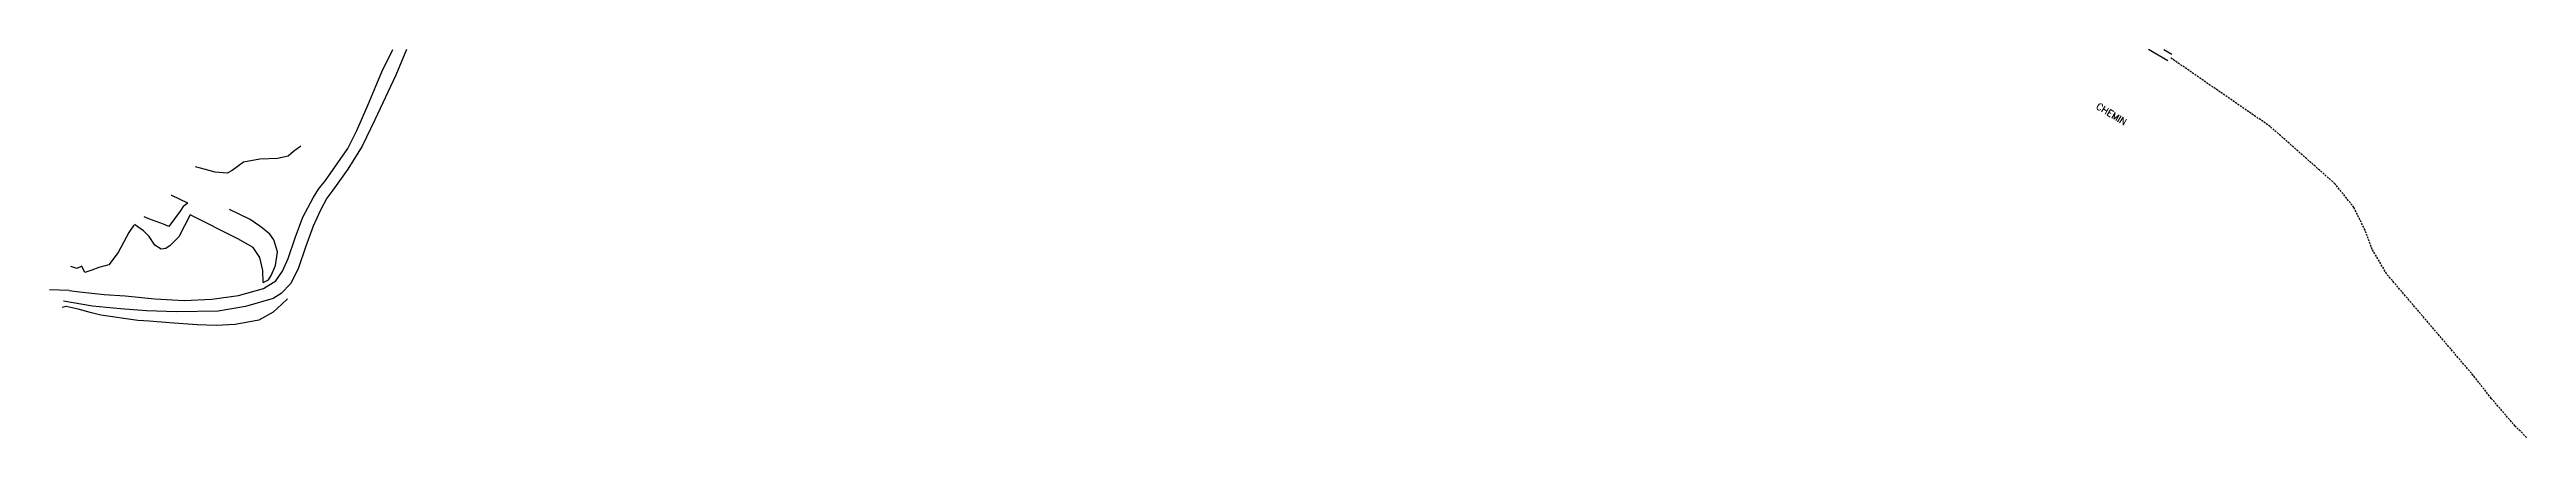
# Model space of a CAD drawing. Header units: millimetres. Extents: x 266999 to 268000, y 119000 to 120000.
# Drawn here: x 267359 to 268000, y 119571 to 119671 of the extents above; entities that cross this region are included whole.
import ezdxf
from ezdxf.enums import TextEntityAlignment as Align

# ---------------------------------------------------------------- set-up
doc = ezdxf.new("R2010")
doc.units = ezdxf.units.MM
doc.linetypes.add('DASHED', pattern=[0.75, 0.5, -0.25])
for name, color, linetype in [('W0070', 7, 'DASHED'), ('W0071', 7, 'CONTINUOUS'), ('W0211', 2, 'CONTINUOUS'), ('W0214', 2, 'CONTINUOUS'), ('W0989', 7, 'CONTINUOUS')]:
    doc.layers.add(name, color=color, linetype=linetype)
doc.styles.get("Standard").update_dxf_attribs({"font": 'romans.shx', "width": 0.85})

msp = doc.modelspace()

# ---------------------------------------------------------------- texts
at = {"layer": 'W0989'}
msp.add_text('CHEMIN', height=1.75, rotation=328.50672, dxfattribs=at).set_placement((267892.62, 119654.32), align=Align.MIDDLE_CENTER)

# ---------------------------------------------------------------- linework, layer by layer
at = {"layer": 'W0070'}
msp.add_lwpolyline([(268000, 119570.64), (267997.09, 119573.57), (267990.88, 119580.75), (267986.23, 119586.7), (267963.82, 119612.95), (267960.11, 119619.29), (267958.22, 119624.28), (267955.36, 119630.14), (267950.45, 119636.27), (267933.69, 119651.07), (267907.91, 119668.85)], dxfattribs=at)
at = {"layer": 'W0071'}
for points in [[(267364.13, 119608.62), (267366.8, 119608.32), (267373.18, 119607.59), (267378.61, 119607.29), (267386.27, 119606.47), (267393.89, 119606.1), (267401.02, 119606.38), (267407.9, 119607.37), (267414.42, 119609.14), (267417.6, 119611.2), (267419.33, 119613.63), (267420.76, 119616.98), (267422.58, 119622.29), (267424.59, 119627.64), (267427.21, 119632.65), (267428.62, 119634.88), (267430.44, 119637.12), (267433.66, 119641.66), (267436.2, 119645.43), (267438.5, 119650.08), (267441.49, 119656.8), (267445.03, 119665.21), (267447.89, 119671)], [(267451.41, 119671), (267448.59, 119664.39), (267443.21, 119652.85), (267439.91, 119646), (267436.18, 119640.06), (267432.3, 119634.6), (267430.8, 119632.55), (267429.11, 119629.4), (267427.25, 119625.29), (267425.23, 119619.91), (267423.41, 119614.53), (267421.42, 119610.48), (267418.97, 119607.85), (267416.92, 119606.6), (267409.73, 119604.56), (267402.64, 119603.35), (267391.85, 119603.13), (267384.14, 119603.37), (267377.37, 119603.94), (267370.17, 119604.61)], [(267907.22, 119668.09), (267902.16, 119671)], [(267906.15, 119671), (267908.23, 119669.77)], [(267364.13, 119608.62), (267359.02, 119608.85)], [(267370.17, 119604.61), (267362.61, 119605.86)]]:
    msp.add_lwpolyline(points, dxfattribs=at)
at = {"layer": 'W0211'}
for points in [[(267424.09, 119646.03), (267422.17, 119644.58), (267420.78, 119643.39), (267418.03, 119642.83), (267413.46, 119642.66), (267409.21, 119641.89), (267406.28, 119639.67), (267404.96, 119639.02), (267401.88, 119639.31), (267398.06, 119640.29), (267396.8, 119640.67)], [(267394.81, 119631.28), (267393.58, 119630.38), (267392.8, 119629.17), (267389.92, 119625.18), (267388.48, 119625.86), (267384.73, 119627.16), (267383.54, 119627.72)], [(267414.33, 119610.71), (267415.65, 119611.46), (267416.4, 119612.54), (267417.52, 119615.09), (267418, 119618.62), (267417.08, 119621.78), (267415.99, 119623.23), (267413.72, 119625.15), (267410.94, 119627.05), (267405.55, 119629.61)], [(267367.41, 119614.96), (267366.05, 119614.38), (267364.81, 119614.78), (267364.57, 119614.88)], [(267420.57, 119606.46), (267419.14, 119605.12), (267416.92, 119603.04), (267413.17, 119601), (267407.09, 119599.87), (267402.11, 119599.6), (267397.22, 119599.81), (267390.04, 119600.25), (267384.77, 119600.69), (267381.85, 119600.93), (267372.32, 119602.27), (267369.91, 119602.91), (267366.43, 119603.83), (267363.28, 119604.5), (267362.3, 119604.3)]]:
    msp.add_lwpolyline(points, dxfattribs=at)
at = {"layer": 'W0214'}
for points in [[(267394.81, 119631.28), (267390.7, 119633.21), (267390.48, 119633.26)], [(267414.33, 119610.71), (267414.2, 119613.85), (267413.47, 119617.21), (267411.67, 119619.8), (267407.75, 119622.01), (267395.44, 119628.24), (267392.45, 119622.54), (267390.25, 119620.32), (267389.14, 119619.55), (267387.88, 119619.35), (267386.28, 119620.35), (267384.77, 119622.65), (267383.29, 119624.13), (267381.02, 119625.72)], [(267380.82, 119625.56), (267379.52, 119623.68), (267376.78, 119618.49), (267374.33, 119615.32), (267371.74, 119614.57), (267369.97, 119613.88), (267368.16, 119613.33), (267367.41, 119614.96)]]:
    msp.add_lwpolyline(points, dxfattribs=at)

msp.set_redraw_order([(e.dxf.handle, doc.entitydb.next_handle()) for e in msp.query("TEXT MTEXT ATTDEF DIMENSION ARC_DIMENSION")])  # texts and dimensions are drawn at this point

doc.saveas('drawing.dxf')
